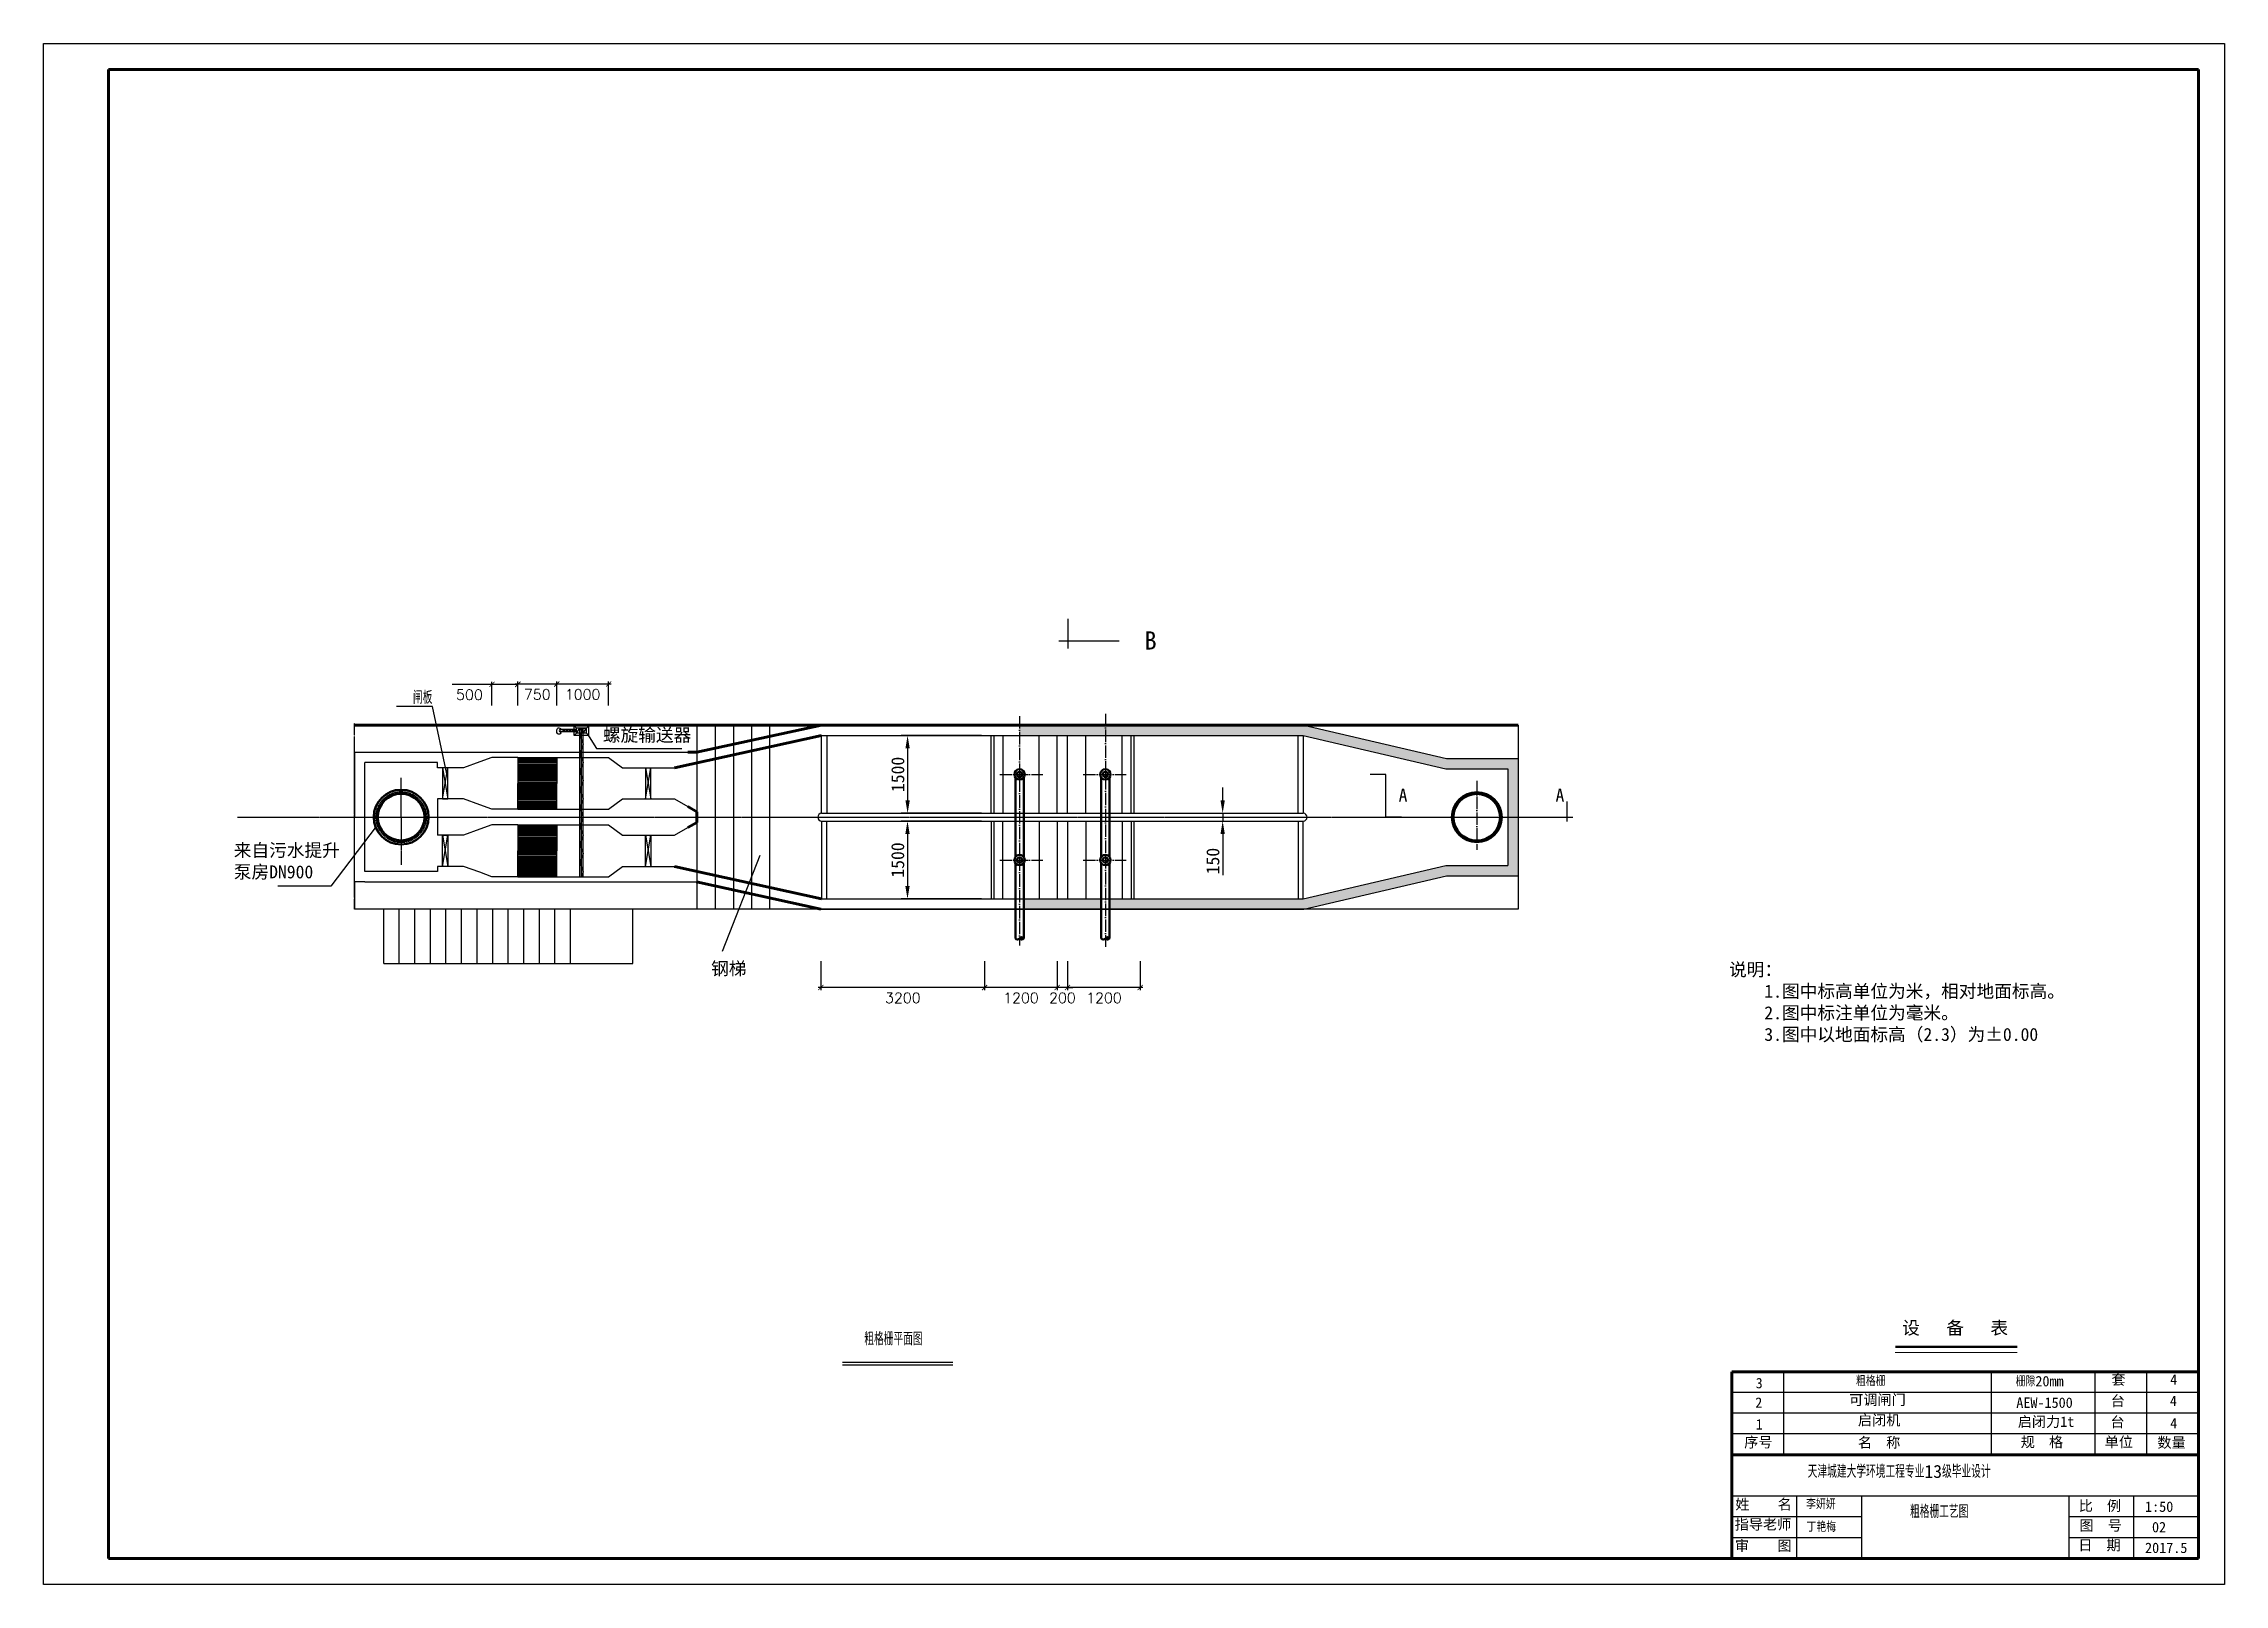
# Model space of a CAD drawing. Header units: inches. Extents: x -34962 to 57911, y -2619 to 27171.
# Drawn here: x -34962 to 7088, y -2619 to 27081 of the extents above; entities that cross this region are included whole.
import ezdxf
from ezdxf import colors
from ezdxf.entities.mleader import LeaderData, LeaderLine
from ezdxf.math import Vec2, Vec3

# ---------------------------------------------------------------- set-up
doc = ezdxf.new("R2010")
doc.units = ezdxf.units.IN
doc.header["$MEASUREMENT"] = 0
for name, pattern in [('ACAD_ISO04W100', [30.5, 24, -3, 0.5, -3]), ('DASHDOT2', [12.7, 6.35, -3.175, 0, -3.175]), ('DASHED', [19.05, 12.7, -6.35])]:
    doc.linetypes.add(name, pattern=pattern)
doc.layers.get('0').update_dxf_attribs({"lineweight": 30})
doc.layers.add('tukuang', color=7, linetype='Continuous', lineweight=60)
doc.layers.add('管道', color=90, linetype='Continuous', lineweight=50)
for name, color, linetype in [('WALL', 3, 'Continuous'), ('中心线', 2, 'ACAD_ISO04W100'), ('图层2', 5, 'Continuous'), ('图层3', 3, 'DASHDOT2')]:
    doc.layers.add(name, color=color, linetype=linetype)
doc.styles.get("Standard").update_dxf_attribs({"font": 'txt', "bigfont": 'gbcbig.shx'})
doc.dimstyles.new('沉砂池', dxfattribs={"dimtxt": 200, "dimasz": 100, "dimexe": 50, "dimexo": 1000, "dimgap": 100, "dimtad": 2, "dimdec": 0, "dimdsep": 46, "dimtxsty": 'Standard', "dimblk": 'ARCHTICK', "dimcen": 2.5, "dimdle": 50, "dimadec": 0, "dimazin": 0, "dimtfac": 1, "dimtdec": 0, "dimtmove": 0, "dimatfit": 3, "dimldrblk": 'ARCHTICK', "dimfxl": 100, "dimarcsym": 0})

msp = doc.modelspace()

# ---------------------------------------------------------------- texts
for s, insert, char_height, width, attachment_point in [('{\\f宋体|b0|i0|c134|p2;B}', (-13618.7, 15576.9), 350, 1410.2, 5), ('{\\fFangSong_GB2312|b0|i0|c134|p49;螺旋输送器}', (-24178.1, 13880.2), 250, 3005.1, 1), ('{\\fFangSong_GB2312|b0|i0|c134|p49;A}', (-8834.3, 12717.7), 250, 684.036, 1), ('{\\fFangSong_GB2312|b0|i0|c134|p49;A}', (-5809, 12717.7), 250, 684.036, 1), ('{\\fFangSong_GB2312|b0|i0|c134|p49;来自污水提升泵房DN900}', (-31295, 11657.9), 250, 2236.599, 1), ('\\pi-750,l750;  粗格栅平面图', (-19583.5, 2241.8), 250, 2192.245, 1), ('{\\fFangSong_GB2312|b0|i0|c134|p49;设   备   表}', (874.4, 2450.8), 250, 3005.1, 1), ('{\\fFangSong_GB2312|b0|i0|c134|p49;3}', (-1949.9, 1361.2), 200, 189.694, 1), ('粗格栅', (-16.1, 1404.3), 200, 2321.86, 1), ('栅隙{\\fFangSong_GB2312|b0|i0|c0|p49;2\\fFangSong_GB2312|b0|i0|c134|p49;0mm}', (3063.8, 1398.9), 200, 3600, 1), ('{\\fFangSong_GB2312|b0|i0|c134|p49;套}', (4911.3, 1428.2), 200, 2321.86, 1), ('{\\fFangSong_GB2312|b0|i0|c134|p49;4}', (6043.8, 1430.1), 200, 189.694, 1), ('{\\fFangSong_GB2312|b0|i0|c134|p49;2}', (-1958.1, 984.9), 200, 189.694, 1), ('{\\fFangSong_GB2312|b0|i0|c134|p49;可调闸门}', (-147, 1038.9), 200, 2321.86, 1), ('{\\fFangSong_GB2312|b0|i0|c134|p49;AEW-1500}', (3075.7, 984.2), 200, 1084.456, 1), ('{\\fFangSong_GB2312|b0|i0|c134|p49;台}', (4897.7, 1018.6), 200, 2321.86, 1), ('{\\fFangSong_GB2312|b0|i0|c134|p49;4}', (6038.2, 1018.4), 200, 189.694, 1), ('{\\fFangSong_GB2312|b0|i0|c134|p49;1}', (-1948, 566), 200, 189.694, 1), ('{\\fFangSong_GB2312|b0|i0|c134|p49;启闭机}', (22.4, 646.5), 200, 2321.86, 1), ('{\\fFangSong_GB2312|b0|i0|c134|p49;启闭力1t}', (3103.7, 617.7), 200, 1445.44, 1), ('{\\fFangSong_GB2312|b0|i0|c134|p49;台}', (4892, 612.8), 200, 2321.86, 1), ('{\\fFangSong_GB2312|b0|i0|c134|p49;4}', (6043.9, 587.8), 200, 189.694, 1), ('{\\fFangSong_GB2312|b0|i0|c134|p49;序号}', (-2170.8, 221.8), 200, 797.322, 1), ('{\\fFangSong_GB2312|b0|i0|c134|p49;名  称}', (21.5, 216.5), 200, 1153.91, 1), ('{\\fFangSong_GB2312|b0|i0|c134|p49;规  格}', (3161.5, 226.4), 200, 1055.253, 1), ('{\\fFangSong_GB2312|b0|i0|c134|p49;单位}', (4780.8, 226.9), 200, 637.858, 1), ('{\\fFangSong_GB2312|b0|i0|c134|p49;数量}', (5796.8, 215.9), 200, 637.858, 1), ('天津城建大学环境工程专业{\\fFangSong_GB2312|b0|i0|c134|p49;13}级毕业设计', (-946.4, -315.7), 250, 6563.214, 1), ('{\\fFangSong_GB2312|b0|i0|c134|p49;姓    名}', (-2343, -973.9), 200, 1128.448, 1), ('李妍妍', (-977.2, -969.1), 200, 951.184, 1), ('粗格栅工艺图', (1026.9, -1087.1), 250, 2129.242, 1), ('{\\fFangSong_GB2312|b0|i0|c134|p49;比  例}', (4279.8, -1003.1), 200, 951.184, 1), ('{\\fFangSong_GB2312|b0|i0|c134|p49;1:50}', (5558.4, -1020.3), 200, 951.184, 1), ('{\\fFangSong_GB2312|b0|i0|c134|p49;指导老师}', (-2353.9, -1360.9), 200, 1151.988, 1), ('丁艳梅', (-968.4, -1408), 200, 951.184, 1), ('{\\fFangSong_GB2312|b0|i0|c134|p49;图  号}', (4294.4, -1383.1), 200, 951.184, 1), ('{\\fFangSong_GB2312|b0|i0|c134|p49;02}', (5692.7, -1414.4), 200, 951.184, 1), ('{\\fFangSong_GB2312|b0|i0|c134|p49;审    图}', (-2348.6, -1772.7), 200, 1059.589, 1), ('{\\fFangSong_GB2312|b0|i0|c134|p49;日  期}', (4270.4, -1762.9), 200, 951.184, 1), ('{\\fFangSong_GB2312|b0|i0|c134|p49;2017.5}', (5558.4, -1813.9), 200, 951.184, 1)]:
    msp.add_mtext(s, dxfattribs=dict(insert=insert, char_height=char_height, width=width, attachment_point=attachment_point))
at = {"lineweight": -3, "char_height": 250, "attachment_point": 5, "rotation": 90}
for insert in [(-18490, 12994.7), (-18491.7, 11344.7)]:
    msp.add_mtext('{\\f宋体|b0|i0|c134|p2;1500}', dxfattribs=dict(at, insert=insert))
at = {"insert": (-12414.5, 11323.9), "char_height": 250, "attachment_point": 5, "rotation": 90}
msp.add_mtext('{\\f宋体|b0|i0|c134|p2;150}', dxfattribs=at)
at = {"insert": (-22091.4, 9099.7), "char_height": 250, "width": 3005.1, "attachment_point": 7, "rotation": 359.99937}
msp.add_mtext('{\\fFangSong_GB2312|b0|i0|c134|p49;钢梯}', dxfattribs=at)
at = {"ltscale": 10, "insert": (-2463.2, 9358.2), "char_height": 250, "width": 6319.4, "attachment_point": 1}
msp.add_mtext('{\\fFangSong_GB2312|b0|i0|c134|p49;说明：\\P    1.图中标高单位为米，相对地面标高。\\P    2.图中标注单位为毫米。\\P    3.图中以地面标高（2.3）为%%P0.00}   ', dxfattribs=at)

# ---------------------------------------------------------------- blocks, each defined once
blk = doc.blocks.new('_ARCHTICK')
at = {"color": 0, "linetype": 'ByBlock', "const_width": 0.15}
blk.add_lwpolyline([(-0.5, -0.5), (0.5, 0.5)], dxfattribs=at)
blk = doc.blocks.new('*D49')
at = {"layer": 'DEFPOINTS', "color": 0, "transparency": 16777216}
for p in [(-25818, 14731), (-26318, 13322), (-25818, 13322)]:
    blk.add_point(p, dxfattribs=at)
at = {"layer": 'tukuang', "color": 0, "lineweight": -2, "transparency": 16777216}
for p, q in [((-26318, 14731), (-27084, 14731)), ((-25818, 14731), (-26368, 14731)), ((-26318, 14322), (-26318, 14781)), ((-25818, 14322), (-25818, 14781))]:
    blk.add_line(p, q, dxfattribs=at)
at = {"layer": 'tukuang', "color": 0, "lineweight": -2, "transparency": 16777216, "xscale": 100, "yscale": 100, "zscale": 100, "rotation": 180}
blk.add_blockref('_ARCHTICK', (-26318, 14731), dxfattribs=at)
at = {"layer": 'tukuang', "color": 0, "lineweight": -2, "transparency": 16777216, "xscale": 100, "yscale": 100, "zscale": 100}
blk.add_blockref('_ARCHTICK', (-25818, 14731), dxfattribs=at)
at = {"layer": 'tukuang', "color": 0, "transparency": 16777216, "insert": (-26751, 14531), "char_height": 200, "attachment_point": 5}
blk.add_mtext('500', dxfattribs=at)
blk = doc.blocks.new('*D52')
at = {"layer": 'DEFPOINTS', "color": 0, "transparency": 16777216}
for p in [(-25068, 14736), (-25818, 13322), (-25068, 13322)]:
    blk.add_point(p, dxfattribs=at)
at = {"layer": 'tukuang', "color": 0, "lineweight": -2, "transparency": 16777216}
for p, q in [((-25018, 14736), (-25868, 14736)), ((-25818, 14322), (-25818, 14786)), ((-25068, 14322), (-25068, 14786))]:
    blk.add_line(p, q, dxfattribs=at)
at = {"layer": 'tukuang', "color": 0, "lineweight": -2, "transparency": 16777216, "xscale": 100, "yscale": 100, "zscale": 100, "rotation": 180}
blk.add_blockref('_ARCHTICK', (-25818, 14736), dxfattribs=at)
at = {"layer": 'tukuang', "color": 0, "lineweight": -2, "transparency": 16777216, "xscale": 100, "yscale": 100, "zscale": 100}
blk.add_blockref('_ARCHTICK', (-25068, 14736), dxfattribs=at)
at = {"layer": 'tukuang', "color": 0, "transparency": 16777216, "insert": (-25443, 14536), "char_height": 200, "attachment_point": 5}
blk.add_mtext('750', dxfattribs=at)
blk = doc.blocks.new('*D53')
at = {"layer": 'DEFPOINTS', "color": 0, "transparency": 16777216}
for p in [(-24068, 14737), (-25068, 13322), (-24068, 13322)]:
    blk.add_point(p, dxfattribs=at)
at = {"layer": 'tukuang', "color": 0, "lineweight": -2, "transparency": 16777216}
for p, q in [((-24018, 14737), (-25118, 14737)), ((-25068, 14322), (-25068, 14787)), ((-24068, 14322), (-24068, 14787))]:
    blk.add_line(p, q, dxfattribs=at)
at = {"layer": 'tukuang', "color": 0, "lineweight": -2, "transparency": 16777216, "xscale": 100, "yscale": 100, "zscale": 100, "rotation": 180}
blk.add_blockref('_ARCHTICK', (-25068, 14737), dxfattribs=at)
at = {"layer": 'tukuang', "color": 0, "lineweight": -2, "transparency": 16777216, "xscale": 100, "yscale": 100, "zscale": 100}
blk.add_blockref('_ARCHTICK', (-24068, 14737), dxfattribs=at)
at = {"layer": 'tukuang', "color": 0, "transparency": 16777216, "insert": (-24568, 14537), "char_height": 200, "attachment_point": 5}
blk.add_mtext('1000', dxfattribs=at)
blk = doc.blocks.new('*D68')
at = {"color": 0, "lineweight": -2, "transparency": 16777216}
for p, q in [((-15217, 9395), (-15217, 8837)), ((-13817, 9395), (-13817, 8837)), ((-13767, 8887), (-15267, 8887))]:
    blk.add_line(p, q, dxfattribs=at)
at = {"layer": 'DEFPOINTS', "color": 0, "transparency": 16777216}
for p in [(-15217, 10395), (-13817, 10395), (-15217, 8887)]:
    blk.add_point(p, dxfattribs=at)
at = {"color": 0, "lineweight": -2, "transparency": 16777216, "xscale": 100, "yscale": 100, "zscale": 100, "rotation": 180}
blk.add_blockref('_ARCHTICK', (-15217, 8887), dxfattribs=at)
at = {"color": 0, "lineweight": -2, "transparency": 16777216, "xscale": 100, "yscale": 100, "zscale": 100}
blk.add_blockref('_ARCHTICK', (-13817, 8887), dxfattribs=at)
at = {"color": 0, "lineweight": -3, "transparency": 16777216, "insert": (-14517, 8687), "char_height": 200, "attachment_point": 5}
blk.add_mtext('1200', dxfattribs=at)
blk = doc.blocks.new('*D69')
at = {"color": 0, "lineweight": -2, "transparency": 16777216}
for p, q in [((-15417, 9395), (-15417, 8837)), ((-15217, 9395), (-15217, 8837)), ((-15417, 8887), (-15517, 8887)), ((-15217, 8887), (-15417, 8887)), ((-15217, 8887), (-15117, 8887))]:
    blk.add_line(p, q, dxfattribs=at)
at = {"layer": 'DEFPOINTS', "color": 0, "transparency": 16777216}
for p in [(-15417, 10395), (-15217, 10395), (-15417, 8887)]:
    blk.add_point(p, dxfattribs=at)
at = {"color": 0, "lineweight": -2, "transparency": 16777216, "xscale": 100, "yscale": 100, "zscale": 100}
blk.add_blockref('_ARCHTICK', (-15417, 8887), dxfattribs=at)
at = {"color": 0, "lineweight": -2, "transparency": 16777216, "xscale": 100, "yscale": 100, "zscale": 100, "rotation": 180}
blk.add_blockref('_ARCHTICK', (-15217, 8887), dxfattribs=at)
at = {"color": 0, "lineweight": -3, "transparency": 16777216, "insert": (-15317, 8687), "char_height": 200, "attachment_point": 5}
blk.add_mtext('200', dxfattribs=at)
blk = doc.blocks.new('*D70')
at = {"color": 0, "lineweight": -2, "transparency": 16777216}
for p, q in [((-16817, 9395), (-16817, 8837)), ((-15417, 9395), (-15417, 8837)), ((-15367, 8887), (-16867, 8887))]:
    blk.add_line(p, q, dxfattribs=at)
at = {"layer": 'DEFPOINTS', "color": 0, "transparency": 16777216}
for p in [(-16817, 10395), (-15417, 10395), (-16817, 8887)]:
    blk.add_point(p, dxfattribs=at)
at = {"color": 0, "lineweight": -2, "transparency": 16777216, "xscale": 100, "yscale": 100, "zscale": 100, "rotation": 180}
blk.add_blockref('_ARCHTICK', (-16817, 8887), dxfattribs=at)
at = {"color": 0, "lineweight": -2, "transparency": 16777216, "xscale": 100, "yscale": 100, "zscale": 100}
blk.add_blockref('_ARCHTICK', (-15417, 8887), dxfattribs=at)
at = {"color": 0, "lineweight": -3, "transparency": 16777216, "insert": (-16117, 8687), "char_height": 200, "attachment_point": 5}
blk.add_mtext('1200', dxfattribs=at)
blk = doc.blocks.new('*D71')
at = {"color": 0, "lineweight": -2, "transparency": 16777216}
for p, q in [((-19974, 9395), (-19974, 8837)), ((-16817, 9395), (-16817, 8837)), ((-16767, 8887), (-20024, 8887))]:
    blk.add_line(p, q, dxfattribs=at)
at = {"layer": 'DEFPOINTS', "color": 0, "transparency": 16777216}
for p in [(-19974, 10395), (-16817, 10395), (-19974, 8887)]:
    blk.add_point(p, dxfattribs=at)
at = {"color": 0, "lineweight": -2, "transparency": 16777216, "xscale": 100, "yscale": 100, "zscale": 100, "rotation": 180}
blk.add_blockref('_ARCHTICK', (-19974, 8887), dxfattribs=at)
at = {"color": 0, "lineweight": -2, "transparency": 16777216, "xscale": 100, "yscale": 100, "zscale": 100}
blk.add_blockref('_ARCHTICK', (-16817, 8887), dxfattribs=at)
at = {"color": 0, "lineweight": -3, "transparency": 16777216, "insert": (-18395, 8687), "char_height": 200, "attachment_point": 5}
blk.add_mtext('3200', dxfattribs=at)

# ---------------------------------------------------------------- dimensions: what is measured, and where the dimension line sits
at = {"lineweight": -3}
for base, p1, p2, text, picture, middle in [((-19974, 8887.4), (-16816.8, 10394.7), (-19974, 10394.7), '3200', '*D71', (-18395.4, 8687.4)), ((-16816.8, 8887.4), (-15416.8, 10394.7), (-16816.8, 10394.7), '1200', '*D70', (-16116.8, 8687.4)), ((-15216.8, 8887.4), (-13816.8, 10394.7), (-15216.8, 10394.7), '1200', '*D68', (-14516.8, 8687.4))]:
    dim = msp.add_linear_dim(base=base, p1=p1, p2=p2, text=text, dimstyle='沉砂池', dxfattribs=at)
    dim.commit()
    dim.dimension.update_dxf_attribs({"geometry": picture, "text_midpoint": middle})
dim = msp.add_linear_dim(base=(-15416.8, 8887.4), p1=(-15216.8, 10394.7), p2=(-15416.8, 10394.7), dimstyle='沉砂池', dxfattribs=at)
dim.commit()
dim.dimension.update_dxf_attribs({"geometry": '*D69', "text_midpoint": (-15316.8, 8887.4), "dimtype": 160})
at = {"layer": 'tukuang'}
for base, p1, p2, picture, middle in [((-25817.6, 14730.7), (-26317.6, 13321.6), (-25817.6, 13321.6), '*D49', (-26750.9, 14530.7)), ((-25067.6, 14736), (-25817.6, 13321.6), (-25067.6, 13321.6), '*D52', (-25442.6, 14536)), ((-24067.6, 14737.2), (-25067.6, 13321.6), (-24067.6, 13321.6), '*D53', (-24567.6, 14537.2))]:
    dim = msp.add_linear_dim(base=base, p1=p1, p2=p2, dimstyle='沉砂池', override={"dimtad": 4, "dimjust": 1, "dimfxl": 6000}, dxfattribs=at)
    dim.commit()
    dim.dimension.update_dxf_attribs({"geometry": picture, "text_midpoint": middle})

# ---------------------------------------------------------------- hatches: boundary and pattern name
at = {"lineweight": -3}
h = msp.add_hatch(dxfattribs=at)
h.set_pattern_fill('AR-CONC', color=256, scale=50, style=0)
h.set_pattern_definition([(50, (1680.24, 1608.6), (358.63, -31.376), [37.5, -412.5]), (355, (1680.24, 1608.6), (-69.3757, 376.096), [30, -330]), (100.4514, (1710.13, 1605.97), (289.2547, 344.72), [31.87, -350.571]), (46.1842, (1680.24, 1708.6), (533.6205, -82.7595), [56.25, -618.75]), (96.6356, (1724.7, 1701.7), (467.331, 487.059), [47.805, -525.856]), (351.1842, (1680.24, 1708.6), (467.331, 487.06), [45, -495]), (21, (1730.24, 1683.6), (298.4535, -201.3094), [37.5, -412.5]), (326, (1730.24, 1683.6), (121.6577, 362.575), [30, -330]), (71.4514, (1755.1, 1666.8), (420.1113, 161.265), [31.87, -350.571]), (37.5, (1680.24, 1608.59), (6.0799, 166.4469), [0, -326, 0, -335, 0, -331.25]), (7.5, (1680.24, 1608.59), (131.5348, 197.2059), [0, -191, 0, -318.5, 0, -126.25]), (327.5, (1568.74, 1608.59), (266.9112, -11.2774), [0, -125, 0, -390, 0, -517.5]), (317.5, (1518.74, 1608.59), (291.593, 50.0525), [0, -162.5, 0, -259, 0, -367.5])])
h.paths.add_polyline_path([(-15316.8, 13944.7), (-16144.3, 13944.7), (-16144.3, 13744.7), (-15596.8, 13744.7), (-15316.8, 13744.7)])
h.paths.add_polyline_path([(-14489.3, 13944.7), (-15316.8, 13944.7), (-15316.8, 13744.7), (-15036.8, 13744.7), (-14489.3, 13744.7)])
h.paths.add_polyline_path([(-10659.6, 13944.7), (-14489.3, 13944.7), (-14489.3, 13744.7), (-13941.8, 13744.7), (-10674, 13744.7), (-7927, 13102.6), (-6727, 13102.6), (-6727, 11236.9), (-7927, 11236.9), (-10674, 10594.7), (-10674, 10594.7), (-13941.8, 10594.7), (-14409.3, 10594.7), (-14409.3, 10394.7), (-10659.6, 10394.7), (-7911.3, 11036.9), (-6527, 11036.9), (-6527, 13302.6), (-7912.6, 13302.6)])
h.paths.add_polyline_path([(-14569.3, 10594.7), (-15036.8, 10594.7), (-15596.8, 10594.7), (-16064.3, 10594.7), (-16064.3, 10394.7), (-14569.3, 10394.7)])

# ---------------------------------------------------------------- linework, layer by layer
for p, q in [((-34961.9, -2618.5), (-34961.9, 27081.5)), ((-34961.9, 27081.5), (7088.1, 27081.5)), ((7088.1, 27081.5), (7088.1, -2618.5)), ((-24730.4, 13743.8), (-24730.4, 13931)), ((-24449.5, 13931), (-24730.4, 13931)), ((-24683.6, 13884.2), (-24730.4, 13931)), ((-24496.3, 13884.2), (-24683.6, 13884.2)), ((-24683.6, 13790.6), (-24683.6, 13884.2)), ((-24683.6, 13790.6), (-24625.1, 13884.2)), ((-24625.1, 13884.2), (-24558.7, 13790.6)), ((-24621.2, 13884.2), (-24496.3, 13884.2)), ((-24621.2, 13790.6), (-24621.2, 13884.2)), ((-24558.7, 13884.2), (-24621.2, 13751.9)), ((-24590, 11021.6), (-24590, 13884.2)), ((-24558.7, 13790.6), (-24496.3, 13884.2)), ((-24558.7, 11021.6), (-24558.7, 13884.2)), ((-24449.5, 13931), (-24496.3, 13884.2)), ((-24496.3, 13790.6), (-24496.3, 13884.2)), ((-24449.5, 13743.8), (-24449.5, 13931)), ((-24683.6, 13860.8), (-25003.4, 13860.8)), ((-24683.6, 13814), (-25003.4, 13814)), ((-24946.8, 13814), (-24946.8, 13860.8)), ((-24917.6, 13814), (-24917.6, 13860.8)), ((-24888.3, 13814), (-24888.3, 13860.8)), ((-24859.1, 13814), (-24859.1, 13860.8)), ((-24829.8, 13814), (-24829.8, 13860.8)), ((-24800.6, 13814), (-24800.6, 13860.8)), ((-24771.3, 13814), (-24771.3, 13860.8)), ((-24742.1, 13814), (-24742.1, 13860.8)), ((-24730.4, 13743.8), (-24683.6, 13790.6)), ((-24449.5, 13743.8), (-24730.4, 13743.8)), ((-24712.8, 13814), (-24712.8, 13860.8)), ((-24496.3, 13790.6), (-24683.6, 13790.6)), ((-24621.2, 11021.6), (-24621.2, 13790.6)), ((-24621.2, 13751.9), (-24558.7, 13751.9)), ((-24621.2, 13751.9), (-24558.7, 13576.4)), ((-24558.7, 13576.4), (-24621.2, 13400.9)), ((-24449.5, 13743.8), (-24496.3, 13790.6)), ((-24472.9, 13767.2), (-24301.8, 13494.5)), ((-24301.8, 13494.5), (-22653, 13494.5)), ((-19959.6, 12244.7), (-19959.6, 13744.7)), ((-19959.6, 12244.7), (-19959.6, 13744.7)), ((-19859.6, 13744.7), (-19859.6, 12244.7)), ((-18302.5, 13494.7), (-18302.5, 12494.7)), ((-10774, 12244.7), (-10774, 13744.7)), ((-10674, 13744.7), (-10674, 12244.7)), ((-24621.2, 13400.9), (-24558.7, 13225.4)), ((-24558.7, 13225.4), (-24621.2, 13049.9)), ((-24621.2, 13049.9), (-24558.7, 12874.3)), ((-24558.7, 12874.3), (-24621.2, 12698.8)), ((-24621.2, 12698.8), (-24558.7, 12523.3)), ((-12227, 12494.7), (-12227, 12744.7)), ((-24558.7, 12523.3), (-24621.2, 12347.8)), ((-24621.2, 12347.8), (-24558.7, 12172.3)), ((-24558.7, 12172.3), (-24621.2, 11996.7)), ((-24621.2, 11996.7), (-24558.7, 11821.2)), ((-24558.7, 11821.2), (-24621.2, 11645.7)), ((-19959.6, 12094.7), (-19959.6, 10594.7)), ((-19959.6, 12094.7), (-19959.6, 10594.7)), ((-19859.6, 10594.7), (-19859.6, 12094.7)), ((-18304.2, 11844.7), (-18304.2, 10844.7)), ((-12227, 11844.7), (-12227, 11053.1)), ((-10774, 12094.7), (-10774, 10594.7)), ((-10674, 10594.7), (-10674, 12094.7)), ((-24621.2, 11645.7), (-24558.7, 11470.2)), ((-24558.7, 11470.2), (-24621.2, 11294.7)), ((-24621.2, 11294.7), (-24558.7, 11119.1)), ((-24558.7, 11119.1), (-24593.4, 11021.6)), ((-1411.9, 1481.5), (-1411.9, -118.5)), ((-1411.9, 1481.5), (-1411.9, -118.5)), ((-1411.9, 1481.5), (-1411.9, -118.5)), ((2588.1, 1481.5), (2588.1, -118.5)), ((4588.1, 1490), (4588.1, -118.5)), ((5588.1, 1502.2), (5588.1, -118.5)), ((6588.1, 1081.5), (-2411.9, 1081.5)), ((6588.1, 681.5), (-2411.9, 681.5)), ((6588.1, 281.5), (-2411.9, 281.5)), ((6588.1, -918.5), (-2411.9, -918.5)), ((-1161.9, -918.5), (-1161.9, -2118.5)), ((88.1, -918.5), (88.1, -2118.5)), ((4088.1, -918.5), (4088.1, -2118.5)), ((5338.1, -918.5), (5338.1, -2118.5)), ((88.1, -1318.5), (-2411.9, -1318.5)), ((6588.1, -1318.5), (4088.1, -1318.5)), ((88.1, -1718.5), (-2411.9, -1718.5)), ((6588.1, -1718.5), (4088.1, -1718.5)), ((7088.1, -2618.5), (-34961.9, -2618.5))]:
    msp.add_line(p, q, dxfattribs=at)
at = {"lineweight": 30}
for p, q in [((-15210.9, 15994.8), (-15210.9, 15421.6)), ((-15384.1, 15570.6), (-14226, 15570.6)), ((-5581.5, 12090.1), (-5581.5, 12469.7)), ((-6144.9, 12169.6), (-5472.4, 12169.6))]:
    msp.add_line(p, q, dxfattribs=at)
for p, q in [((-10659.6, 13944.7), (-7912.6, 13302.6)), ((-19959.6, 13744.7), (-16691.8, 13744.7)), ((-16879.3, 13744.7), (-18427.5, 13744.7)), ((-16691.8, 12244.7), (-16691.8, 13744.7)), ((-16691.8, 13744.7), (-15596.8, 13744.7)), ((-16641.8, 13744.7), (-16641.8, 12244.7)), ((-16466.8, 13744.7), (-16466.8, 12244.7)), ((-15766.8, 12244.7), (-15766.8, 13744.7)), ((-15596.8, 13744.7), (-15036.8, 13744.7)), ((-15416.8, 12244.7), (-15416.8, 13744.7)), ((-15216.8, 12244.7), (-15216.8, 13744.7)), ((-15036.8, 13744.7), (-13941.8, 13744.7)), ((-14866.8, 12244.7), (-14866.8, 13744.7)), ((-14166.8, 12244.7), (-14166.8, 13744.7)), ((-13991.8, 12244.7), (-13991.8, 13744.7)), ((-13941.8, 13744.7), (-13941.8, 12244.7)), ((-13941.8, 13744.7), (-10674, 13744.7)), ((-10674, 13744.7), (-7927, 13102.6)), ((-28967.6, 13421.5), (-28967.6, 12171.6)), ((-28967.6, 13421.5), (-28767.6, 13421.5)), ((-28767.6, 13421.5), (-22540.8, 13421.5)), ((-28767.6, 11121.8), (-28767.6, 13221.5)), ((-27367.6, 13221.5), (-28767.6, 13221.5)), ((-27367.6, 13121.5), (-27367.6, 13221.5)), ((-27267.6, 13121.5), (-27367.6, 13121.5)), ((-26867.6, 13121.5), (-27267.6, 13121.5)), ((-27167.6, 13121.5), (-27267.6, 13121.5)), ((-27267.6, 13121.5), (-27267.6, 12521.8)), ((-27267.6, 12521.8), (-27167.6, 13121.5)), ((-27167.6, 13121.5), (-27267.6, 13121.5)), ((-27267.6, 13121.5), (-27167.6, 12521.8)), ((-27167.6, 12521.8), (-27167.6, 13121.5)), ((-26552.5, 13236.1), (-26867.6, 13121.5)), ((-26867.6, 13121.5), (-26867.6, 13121.5)), ((-26317.6, 13321.6), (-26552.5, 13236.1)), ((-25817.6, 13321.6), (-26317.6, 13321.6)), ((-26317.6, 13321.6), (-26317.6, 13321.6)), ((-26317.6, 13321.6), (-26317.6, 13321.6)), ((-26317.6, 13321.6), (-26317.6, 13321.6)), ((-26317.6, 13321.6), (-26317.6, 13321.6)), ((-25817.6, 13321.6), (-25817.6, 13321.6)), ((-25817.6, 13321.6), (-25817.6, 12821.6)), ((-25817.6, 13321.6), (-25067.6, 13321.6)), ((-25817.6, 13321.6), (-25817.6, 13311.6)), ((-25067.6, 13301.6), (-25817.6, 13301.6)), ((-25817.6, 13301.6), (-25817.6, 13291.6)), ((-25067.6, 13281.6), (-25817.6, 13281.6)), ((-25817.6, 13281.6), (-25817.6, 13271.6)), ((-25067.6, 13261.6), (-25817.6, 13261.6)), ((-25817.6, 13261.6), (-25817.6, 13251.6)), ((-25067.6, 13241.6), (-25817.6, 13241.6)), ((-25817.6, 13241.6), (-25817.6, 13231.6)), ((-25067.6, 13221.6), (-25817.6, 13221.6)), ((-25817.6, 13221.6), (-25817.6, 13201.6)), ((-25817.6, 13201.6), (-25067.6, 13201.6)), ((-25067.6, 13181.6), (-25817.6, 13181.6)), ((-25817.6, 13181.6), (-25817.6, 13161.6)), ((-25817.6, 13161.6), (-25067.6, 13161.6)), ((-25067.6, 13141.6), (-25817.6, 13141.6)), ((-25817.6, 13141.6), (-25817.6, 13121.6)), ((-25817.6, 13121.6), (-25067.6, 13121.6)), ((-25067.6, 13101.6), (-25817.6, 13101.6)), ((-25817.6, 13101.6), (-25817.6, 13081.6)), ((-25817.6, 13081.6), (-25067.6, 13081.6)), ((-25067.6, 13061.6), (-25817.6, 13061.6)), ((-25817.6, 13061.6), (-25817.6, 13041.6)), ((-25817.6, 13041.6), (-25067.6, 13041.6)), ((-25067.6, 13321.6), (-25067.6, 12821.6)), ((-25067.6, 13321.6), (-24067.6, 13321.6)), ((-25067.6, 13311.6), (-25067.6, 13301.6)), ((-25067.6, 13291.6), (-25067.6, 13281.6)), ((-25067.6, 13271.6), (-25067.6, 13261.6)), ((-25067.6, 13251.6), (-25067.6, 13241.6)), ((-25067.6, 13231.6), (-25067.6, 13221.6)), ((-25067.6, 13201.6), (-25067.6, 13181.6)), ((-25067.6, 13161.6), (-25067.6, 13141.6)), ((-25067.6, 13121.6), (-25067.6, 13101.6)), ((-25067.6, 13081.6), (-25067.6, 13061.6)), ((-25067.6, 13041.6), (-25067.6, 13021.6)), ((-24067.6, 13321.6), (-24067.6, 13321.6)), ((-24067.6, 13321.6), (-23797.6, 13121.6)), ((-23797.6, 13121.6), (-22797.6, 13121.6)), ((-23354.1, 13121.5), (-23354.1, 12521.8)), ((-23354.1, 12521.8), (-23254.1, 13121.5)), ((-23354.1, 13121.5), (-23254.1, 12521.8)), ((-23254.1, 12521.8), (-23254.1, 13121.5)), ((-7927, 13102.6), (-6727, 13102.6)), ((-7912.6, 13302.6), (-6527, 13302.6)), ((-6727, 13102.6), (-6727, 11236.9)), ((-6527, 13302.6), (-6527, 11036.9)), ((-25067.6, 13021.6), (-25817.6, 13021.6)), ((-25817.6, 13021.6), (-25817.6, 13001.6)), ((-25817.6, 13001.6), (-25067.6, 13001.6)), ((-25067.6, 12981.6), (-25817.6, 12981.6)), ((-25817.6, 12981.6), (-25817.6, 12961.6)), ((-25817.6, 12961.6), (-25067.6, 12961.6)), ((-25067.6, 12941.6), (-25817.6, 12941.6)), ((-25817.6, 12941.6), (-25817.6, 12921.6)), ((-25817.6, 12921.6), (-25067.6, 12921.6)), ((-25067.6, 12901.6), (-25817.6, 12901.6)), ((-25817.6, 12901.6), (-25817.6, 12881.6)), ((-25817.6, 12881.6), (-25067.6, 12881.6)), ((-25067.5, 12861.6), (-25817.6, 12861.6)), ((-25817.6, 12861.6), (-25817.6, 12841.6)), ((-25817.6, 12841.6), (-25067.6, 12841.6)), ((-25817.6, 12321.6), (-25817.6, 12821.6)), ((-25817.6, 12801.6), (-25817.6, 12821.6)), ((-25817.6, 12821.6), (-25067.6, 12821.6)), ((-25817.6, 12781.6), (-25817.6, 12801.6)), ((-25817.6, 12801.6), (-25067.6, 12801.6)), ((-25067.5, 12781.6), (-25817.6, 12781.6)), ((-25817.6, 12741.6), (-25817.6, 12761.6)), ((-25817.6, 12761.6), (-25067.6, 12761.6)), ((-25067.6, 12741.6), (-25817.6, 12741.6)), ((-25817.6, 12701.6), (-25817.6, 12721.6)), ((-25817.6, 12721.6), (-25067.6, 12721.6)), ((-25067.6, 12701.6), (-25817.6, 12701.6)), ((-25817.6, 12661.6), (-25817.6, 12681.6)), ((-25817.6, 12681.6), (-25067.6, 12681.6)), ((-25067.6, 12661.6), (-25817.6, 12661.6)), ((-25817.6, 12621.6), (-25817.6, 12641.6)), ((-25817.6, 12641.6), (-25067.6, 12641.6)), ((-25067.6, 12621.6), (-25817.6, 12621.6)), ((-25067.6, 13001.6), (-25067.6, 12981.6)), ((-25067.6, 12961.6), (-25067.6, 12941.6)), ((-25067.6, 12921.6), (-25067.6, 12901.6)), ((-25067.6, 12881.6), (-25067.5, 12861.6)), ((-25067.6, 12321.6), (-25067.6, 12821.6)), ((-25067.6, 12761.6), (-25067.5, 12781.6)), ((-25067.6, 12721.6), (-25067.6, 12741.6)), ((-25067.6, 12681.6), (-25067.6, 12701.6)), ((-25067.6, 12641.6), (-25067.6, 12661.6)), ((-25067.6, 12601.6), (-25067.6, 12621.6)), ((-9080.1, 12994.7), (-9380.1, 12994.7)), ((-9080.1, 12169.7), (-9080.1, 12994.7)), ((-27267.6, 12521.8), (-27367.6, 12521.8)), ((-27367.6, 12521.8), (-27367.6, 11823.4)), ((-26867.6, 12521.8), (-27267.6, 12521.8)), ((-27267.6, 12521.8), (-27167.6, 12521.8)), ((-27267.6, 12521.8), (-27167.6, 12521.8)), ((-26867.6, 12521.8), (-26867.6, 12521.8)), ((-26552.5, 12407.1), (-26867.6, 12521.8)), ((-26317.6, 12321.6), (-26552.5, 12407.1)), ((-25817.6, 12321.6), (-26317.6, 12321.6)), ((-26317.6, 12321.6), (-26317.6, 12321.6)), ((-26317.6, 12321.6), (-26317.6, 12321.6)), ((-26317.6, 12321.6), (-26317.6, 12321.6)), ((-26317.6, 12321.6), (-26317.6, 12321.6)), ((-25817.6, 12581.6), (-25817.6, 12601.6)), ((-25817.6, 12601.6), (-25067.6, 12601.6)), ((-25067.6, 12581.6), (-25817.6, 12581.6)), ((-25817.6, 12541.6), (-25817.6, 12561.6)), ((-25817.6, 12561.6), (-25067.6, 12561.6)), ((-25067.6, 12541.6), (-25817.6, 12541.6)), ((-25817.6, 12501.6), (-25817.6, 12521.6)), ((-25817.6, 12521.6), (-25067.6, 12521.6)), ((-25067.6, 12501.6), (-25817.6, 12501.6)), ((-25817.6, 12461.6), (-25817.6, 12481.6)), ((-25817.6, 12481.6), (-25067.6, 12481.6)), ((-25067.6, 12461.6), (-25817.6, 12461.6)), ((-25817.6, 12421.6), (-25817.6, 12441.6)), ((-25817.6, 12441.6), (-25067.6, 12441.6)), ((-25067.6, 12421.6), (-25817.6, 12421.6)), ((-25817.6, 12401.6), (-25817.6, 12411.6)), ((-25067.6, 12401.6), (-25817.6, 12401.6)), ((-25817.6, 12381.6), (-25817.6, 12391.6)), ((-25067.6, 12381.6), (-25817.6, 12381.6)), ((-25817.6, 12361.6), (-25817.6, 12371.6)), ((-25067.6, 12361.6), (-25817.6, 12361.6)), ((-25817.6, 12341.6), (-25817.6, 12351.6)), ((-25067.6, 12341.6), (-25817.6, 12341.6)), ((-25817.6, 12321.6), (-25817.6, 12331.6)), ((-25817.6, 12321.6), (-25817.6, 12321.6)), ((-25817.6, 12321.6), (-25067.6, 12321.6)), ((-25067.6, 12561.6), (-25067.6, 12581.6)), ((-25067.6, 12521.6), (-25067.6, 12541.6)), ((-25067.6, 12481.6), (-25067.6, 12501.6)), ((-25067.6, 12441.6), (-25067.6, 12461.6)), ((-25067.6, 12411.6), (-25067.6, 12421.6)), ((-25067.6, 12391.6), (-25067.6, 12401.6)), ((-25067.6, 12371.6), (-25067.6, 12381.6)), ((-25067.6, 12351.6), (-25067.6, 12361.6)), ((-25067.6, 12331.6), (-25067.6, 12341.6)), ((-25067.6, 12321.6), (-24067.6, 12321.6)), ((-24067.6, 12321.6), (-23797.6, 12521.6)), ((-24067.6, 12321.6), (-24067.6, 12321.6)), ((-24067.6, 12321.6), (-24067.6, 12321.6)), ((-23797.6, 12521.6), (-22797.6, 12521.6)), ((-22797.6, 12521.6), (-22540.8, 12373.4)), ((-22540.8, 12373.4), (-22540.8, 12373.4)), ((-19959.6, 12244.7), (-16641.8, 12244.7)), ((-19959.6, 12244.7), (-16816.8, 12244.7)), ((-16879.3, 12244.7), (-18427.5, 12244.7)), ((-16641.8, 12244.7), (-16224.3, 12244.7)), ((-16224.3, 12244.7), (-15646.8, 12244.7)), ((-15646.8, 12244.7), (-15416.8, 12244.7)), ((-15596.8, 12244.7), (-14986.8, 12244.7)), ((-15416.8, 12244.7), (-15216.8, 12244.7)), ((-15216.8, 12244.7), (-15036.8, 12244.7)), ((-14986.8, 12244.7), (-14569.3, 12244.7)), ((-14569.3, 12244.7), (-13991.8, 12244.7)), ((-13991.8, 12244.7), (-13816.8, 12244.7)), ((-13941.8, 12244.7), (-10674, 12244.7)), ((-13754.3, 12244.7), (-12102, 12244.7)), ((-12227, 12244.7), (-12227, 12094.7)), ((-28967.6, 10921.8), (-28967.6, 12171.6)), ((-27367.6, 11823.4), (-27367.6, 11823.4)), ((-27367.6, 11823.4), (-27367.6, 11823.4)), ((-27367.6, 11823.4), (-27367.6, 11821.5)), ((-27267.6, 11821.5), (-27367.6, 11821.5)), ((-27367.6, 11821.5), (-27367.6, 11821.5)), ((-27367.6, 11821.5), (-27367.6, 11821.5)), ((-26867.6, 11821.5), (-27267.6, 11821.5)), ((-27267.6, 11821.5), (-27167.6, 11821.5)), ((-27267.6, 11221.8), (-27267.6, 11821.5)), ((-27267.6, 11821.5), (-27167.6, 11221.8)), ((-27267.6, 11221.8), (-27167.6, 11821.5)), ((-27167.6, 11821.5), (-27167.6, 11221.8)), ((-26552.5, 11936.1), (-26867.6, 11821.5)), ((-26867.6, 11821.5), (-26867.6, 11821.5)), ((-26317.6, 12021.6), (-26552.5, 11936.1)), ((-25817.6, 12021.6), (-26317.6, 12021.6)), ((-26317.6, 12021.6), (-26317.6, 12021.6)), ((-26317.6, 12021.6), (-26317.6, 12021.6)), ((-26317.6, 12021.6), (-26317.6, 12021.6)), ((-26317.6, 12021.6), (-26317.6, 12021.6)), ((-25817.6, 12021.6), (-25817.6, 12021.6)), ((-25817.6, 12021.6), (-25817.6, 11521.6)), ((-25817.6, 12021.6), (-25067.6, 12021.6)), ((-25817.6, 12021.6), (-25817.6, 12011.6)), ((-25067.6, 12001.6), (-25817.6, 12001.6)), ((-25817.6, 12001.6), (-25817.6, 11991.6)), ((-25067.6, 11981.6), (-25817.6, 11981.6)), ((-25817.6, 11981.6), (-25817.6, 11971.6)), ((-25067.6, 11961.6), (-25817.6, 11961.6)), ((-25817.6, 11961.6), (-25817.6, 11951.6)), ((-25067.6, 11941.6), (-25817.6, 11941.6)), ((-25817.6, 11941.6), (-25817.6, 11931.6)), ((-25067.6, 11921.6), (-25817.6, 11921.6)), ((-25817.6, 11921.6), (-25817.6, 11901.6)), ((-25817.6, 11901.6), (-25067.6, 11901.6)), ((-25067.6, 11881.6), (-25817.6, 11881.6)), ((-25817.6, 11881.6), (-25817.6, 11861.6)), ((-25817.6, 11861.6), (-25067.6, 11861.6)), ((-25067.6, 11841.6), (-25817.6, 11841.6)), ((-25817.6, 11841.6), (-25817.6, 11821.6)), ((-25817.6, 11821.6), (-25067.6, 11821.6)), ((-25067.6, 11801.6), (-25817.6, 11801.6)), ((-25817.6, 11801.6), (-25817.6, 11781.6)), ((-25817.6, 11781.6), (-25067.6, 11781.6)), ((-25067.6, 12021.6), (-25067.6, 11521.6)), ((-25067.6, 12021.6), (-24067.6, 12021.6)), ((-25067.6, 12011.6), (-25067.6, 12001.6)), ((-25067.6, 11991.6), (-25067.6, 11981.6)), ((-25067.6, 11971.6), (-25067.6, 11961.6)), ((-25067.6, 11951.6), (-25067.6, 11941.6)), ((-25067.6, 11931.6), (-25067.6, 11921.6)), ((-25067.6, 11901.6), (-25067.6, 11881.6)), ((-25067.6, 11861.6), (-25067.6, 11841.6)), ((-25067.6, 11821.6), (-25067.6, 11801.6)), ((-25067.6, 11781.6), (-25067.6, 11761.6)), ((-24067.6, 12021.6), (-24067.6, 12021.6)), ((-24067.6, 12021.6), (-23797.6, 11821.6)), ((-23797.6, 11821.6), (-22797.6, 11821.6)), ((-23354.1, 11221.8), (-23354.1, 11821.5)), ((-23354.1, 11821.5), (-23254.1, 11221.8)), ((-23354.1, 11221.8), (-23254.1, 11821.5)), ((-23254.1, 11821.5), (-23254.1, 11221.8)), ((-22797.6, 11821.6), (-22540.8, 11969.9)), ((-22797.6, 11821.6), (-22540.8, 11969.9)), ((-22540.8, 11969.9), (-22540.8, 11969.9)), ((-19959.6, 12094.7), (-16641.8, 12094.7)), ((-16879.3, 12094.7), (-18429.2, 12094.7)), ((-16691.8, 12094.7), (-16691.8, 10594.7)), ((-16641.8, 12094.7), (-16224.3, 12094.7)), ((-16641.8, 12094.7), (-16641.8, 10594.7)), ((-16466.8, 10594.7), (-16466.8, 12094.7)), ((-16224.3, 12094.7), (-15646.8, 12094.7)), ((-15766.8, 12094.7), (-15766.8, 10594.7)), ((-15646.8, 12094.7), (-14986.8, 12094.7)), ((-15596.8, 12094.7), (-15416.8, 12094.7)), ((-15416.8, 12094.7), (-15416.8, 10594.7)), ((-15416.8, 12094.7), (-15216.8, 12094.7)), ((-15216.8, 12094.7), (-15216.8, 10594.7)), ((-15216.8, 12094.7), (-15036.8, 12094.7)), ((-14986.8, 12094.7), (-14569.3, 12094.7)), ((-14866.8, 12094.7), (-14866.8, 10594.7)), ((-14569.3, 12094.7), (-13991.8, 12094.7)), ((-14166.8, 12094.7), (-14166.8, 10594.7)), ((-13991.8, 12094.7), (-13991.8, 10594.7)), ((-13991.8, 12094.7), (-13816.8, 12094.7)), ((-13941.8, 12094.7), (-10674, 12094.7)), ((-13941.8, 12094.7), (-13941.8, 10594.7)), ((-13754.3, 12094.7), (-12102, 12094.7)), ((-8780.1, 12169.7), (-9080.1, 12169.7)), ((-9080.1, 12169.7), (-8780.1, 12169.7)), ((-25067.6, 11761.6), (-25817.6, 11761.6)), ((-25817.6, 11761.6), (-25817.6, 11741.6)), ((-25817.6, 11741.6), (-25067.6, 11741.6)), ((-25067.6, 11721.6), (-25817.6, 11721.6)), ((-25817.6, 11721.6), (-25817.6, 11701.6)), ((-25817.6, 11701.6), (-25067.6, 11701.6)), ((-25067.6, 11681.6), (-25817.6, 11681.6)), ((-25817.6, 11681.6), (-25817.6, 11661.6)), ((-25817.6, 11661.6), (-25067.6, 11661.6)), ((-25067.6, 11641.6), (-25817.6, 11641.6)), ((-25817.6, 11641.6), (-25817.6, 11621.6)), ((-25817.6, 11621.6), (-25067.6, 11621.6)), ((-25067.6, 11601.6), (-25817.6, 11601.6)), ((-25817.6, 11601.6), (-25817.6, 11581.6)), ((-25817.6, 11581.6), (-25067.6, 11581.6)), ((-25067.5, 11561.6), (-25817.6, 11561.6)), ((-25817.6, 11561.6), (-25817.6, 11541.6)), ((-25817.6, 11541.6), (-25067.6, 11541.6)), ((-25817.6, 11021.6), (-25817.6, 11521.6)), ((-25067.6, 11521.6), (-25817.6, 11521.6)), ((-25817.6, 11481.6), (-25817.6, 11501.6)), ((-25817.6, 11501.6), (-25067.6, 11501.6)), ((-25067.5, 11481.6), (-25817.6, 11481.6)), ((-25817.6, 11441.6), (-25817.6, 11461.6)), ((-25817.6, 11461.6), (-25067.6, 11461.6)), ((-25067.6, 11441.6), (-25817.6, 11441.6)), ((-25817.6, 11401.6), (-25817.6, 11421.6)), ((-25817.6, 11421.6), (-25067.6, 11421.6)), ((-25067.6, 11401.6), (-25817.6, 11401.6)), ((-25817.6, 11361.6), (-25817.6, 11381.6)), ((-25817.6, 11381.6), (-25067.6, 11381.6)), ((-25067.6, 11361.6), (-25817.6, 11361.6)), ((-25067.6, 11741.6), (-25067.6, 11721.6)), ((-25067.6, 11701.6), (-25067.6, 11681.6)), ((-25067.6, 11661.6), (-25067.6, 11641.6)), ((-25067.6, 11621.6), (-25067.6, 11601.6)), ((-25067.6, 11581.6), (-25067.5, 11561.6)), ((-25067.6, 11021.6), (-25067.6, 11521.6)), ((-25067.6, 11501.6), (-25067.6, 11521.6)), ((-25067.6, 11461.6), (-25067.5, 11481.6)), ((-25067.6, 11421.6), (-25067.6, 11441.6)), ((-25067.6, 11381.6), (-25067.6, 11401.6)), ((-25067.6, 11341.6), (-25067.6, 11361.6)), ((-27367.6, 11121.8), (-28767.6, 11121.8)), ((-27267.6, 11221.8), (-27367.6, 11221.8)), ((-27367.6, 11221.8), (-27367.6, 11121.8)), ((-26867.6, 11221.8), (-27267.6, 11221.8)), ((-27167.6, 11221.8), (-27267.6, 11221.8)), ((-27167.6, 11221.8), (-27267.6, 11221.8)), ((-26867.6, 11221.8), (-26867.6, 11221.8)), ((-26552.5, 11107.1), (-26867.6, 11221.8)), ((-26317.6, 11021.6), (-26552.5, 11107.1)), ((-25817.6, 11021.6), (-26317.6, 11021.6)), ((-26317.6, 11021.6), (-26317.6, 11021.6)), ((-26317.6, 11021.6), (-26317.6, 11021.6)), ((-26317.6, 11021.6), (-26317.6, 11021.6)), ((-26317.6, 11021.6), (-26317.6, 11021.6)), ((-25817.6, 11321.6), (-25817.6, 11341.6)), ((-25817.6, 11341.6), (-25067.6, 11341.6)), ((-25067.6, 11321.6), (-25817.6, 11321.6)), ((-25817.6, 11281.6), (-25817.6, 11301.6)), ((-25817.6, 11301.6), (-25067.6, 11301.6)), ((-25067.6, 11281.6), (-25817.6, 11281.6)), ((-25817.6, 11241.6), (-25817.6, 11261.6)), ((-25817.6, 11261.6), (-25067.6, 11261.6)), ((-25067.6, 11241.6), (-25817.6, 11241.6)), ((-25817.6, 11201.6), (-25817.6, 11221.6)), ((-25817.6, 11221.6), (-25067.6, 11221.6)), ((-25067.6, 11201.6), (-25817.6, 11201.6)), ((-25817.6, 11161.6), (-25817.6, 11181.6)), ((-25817.6, 11181.6), (-25067.6, 11181.6)), ((-25067.6, 11161.6), (-25817.6, 11161.6)), ((-25817.6, 11121.6), (-25817.6, 11141.6)), ((-25817.6, 11141.6), (-25067.6, 11141.6)), ((-25067.6, 11121.6), (-25817.6, 11121.6)), ((-25817.6, 11101.6), (-25817.6, 11111.6)), ((-25067.6, 11101.6), (-25817.6, 11101.6)), ((-25817.6, 11081.6), (-25817.6, 11091.6)), ((-25067.6, 11081.6), (-25817.6, 11081.6)), ((-25817.6, 11061.6), (-25817.6, 11071.6)), ((-25067.6, 11061.6), (-25817.6, 11061.6)), ((-25817.6, 11041.6), (-25817.6, 11051.6)), ((-25067.6, 11041.6), (-25817.6, 11041.6)), ((-25817.6, 11021.6), (-25817.6, 11031.6)), ((-25817.6, 11021.6), (-25817.6, 11021.6)), ((-25817.6, 11021.6), (-25067.6, 11021.6)), ((-25067.6, 11301.6), (-25067.6, 11321.6)), ((-25067.6, 11261.6), (-25067.6, 11281.6)), ((-25067.6, 11221.6), (-25067.6, 11241.6)), ((-25067.6, 11181.6), (-25067.6, 11201.6)), ((-25067.6, 11141.6), (-25067.6, 11161.6)), ((-25067.6, 11111.6), (-25067.6, 11121.6)), ((-25067.6, 11091.6), (-25067.6, 11101.6)), ((-25067.6, 11071.6), (-25067.6, 11081.6)), ((-25067.6, 11051.6), (-25067.6, 11061.6)), ((-25067.6, 11031.6), (-25067.6, 11041.6)), ((-25067.6, 11021.6), (-24067.6, 11021.6)), ((-24067.6, 11021.6), (-23797.6, 11221.6)), ((-24067.6, 11021.6), (-24067.6, 11021.6)), ((-23797.6, 11221.6), (-22797.6, 11221.6)), ((-10674, 10594.7), (-7927, 11236.9)), ((-10659.6, 10394.7), (-7911.3, 11036.9)), ((-7927, 11236.9), (-6727, 11236.9)), ((-7911.3, 11036.9), (-6527, 11036.9)), ((-28767.6, 10921.8), (-28967.6, 10921.8)), ((-28767.6, 10921.8), (-22540.8, 10921.8)), ((-22540.8, 10921.8), (-22375, 10921.8)), ((-19959.6, 10594.7), (-16691.8, 10594.7)), ((-16879.3, 10594.7), (-18429.2, 10594.7)), ((-16691.8, 10594.7), (-16224.3, 10594.7)), ((-16224.3, 10594.7), (-15596.8, 10594.7)), ((-15596.8, 10594.7), (-15036.8, 10594.7)), ((-15036.8, 10594.7), (-14569.3, 10594.7)), ((-14569.3, 10594.7), (-13941.8, 10594.7)), ((-13941.8, 10594.7), (-10674, 10594.7)), ((-19974, 10394.7), (-10659.6, 10394.7))]:
    msp.add_line(p, q)
at = {"linetype": 'Continuous', "lineweight": 15}
msp.add_line((741.3, 1854.1), (3092.5, 1854.1), dxfattribs=at)
at = {"lineweight": 60}
msp.add_line((6588.1, 1481.5), (-2411.9, 1481.5), dxfattribs=at)
at = {"linetype": 'Continuous', "const_width": 48}
msp.add_lwpolyline([(741.3, 1961.6), (3092.5, 1961.6)], dxfattribs=at)
at = {"color": 0, "lineweight": -3, "ltscale": 0.5}
for points in [[(-19559.7, 1667.7), (-17431.8, 1667.7)], [(-19559.7, 1612.2), (-17431.8, 1612.2)]]:
    msp.add_lwpolyline(points, dxfattribs=at)
for centre, start, end in [((-19959.6, 12169.7), 90, 270), ((-10674, 12169.7), 270, 90)]:
    msp.add_arc(centre, 75, start, end)
at = {"lineweight": -3, "extrusion": (0, 0, -1)}
for centre, major_axis, start_param, end_param in [((-25025.7, 13830.3), (0, -62.9), -1.3094121, 4.2051243), ((-25003.4, 13837.4), (0, -23.4), 4.712389, 10.9955743)]:
    msp.add_ellipse(centre, major_axis=major_axis, ratio=0.6666667, start_param=start_param, end_param=end_param, dxfattribs=at)
for points in [[(-18344.2, 13494.7), (-18260.8, 13494.7), (-18302.5, 13744.7)], [(-18344.2, 12494.7), (-18260.8, 12494.7), (-18302.5, 12244.7)], [(-18345.8, 11844.7), (-18262.5, 11844.7), (-18304.2, 12094.7)], [(-18345.8, 10844.7), (-18262.5, 10844.7), (-18304.2, 10594.7)]]:
    msp.add_solid(points)
at = {"lineweight": -3}
for points in [[(-12268.7, 12494.7), (-12185.4, 12494.7), (-12227, 12244.7)], [(-12268.7, 11844.7), (-12185.4, 11844.7), (-12227, 12094.7)]]:
    msp.add_solid(points, dxfattribs=at)
at = {"layer": 'tukuang'}
for p, q in [((-33711.9, -2118.5), (-33711.9, 26581.5)), ((-33711.9, 26581.5), (6588.1, 26581.5)), ((6588.1, 26581.5), (6588.1, -2118.5)), ((6588.1, 26581.5), (6588.1, -2118.5)), ((-22364, 13421.5), (-19959.6, 13944.7)), ((-22797.6, 13121.6), (-19959.6, 13744.7)), ((-22540.8, 13421.5), (-22364, 13421.5)), ((-22540.8, 12373.4), (-22364.1, 12272.9)), ((-22364.1, 12171.6), (-22364.1, 12272.9)), ((-22364.1, 12272.9), (-22364.1, 12070.4)), ((-22540.8, 11969.9), (-22364.1, 12070.4)), ((-22797.6, 11221.6), (-19959.6, 10594.7)), ((-22375, 10921.8), (-19974, 10394.7)), ((-2411.9, 1481.5), (-2411.9, -2118.5)), ((6588.1, -118.5), (-2411.9, -118.5)), ((6588.1, -2118.5), (-33711.9, -2118.5))]:
    msp.add_line(p, q, dxfattribs=at)
at = {"layer": 'tukuang', "color": 3}
msp.add_line((-6527, 13944.7), (-28967.6, 13944.7), dxfattribs=at)
at = {"layer": 'WALL'}
for p, q in [((-22364, 13944.7), (-22364, 10394.7)), ((-22011.8, 13944.7), (-22011.8, 10394.7)), ((-21661.8, 13944.7), (-21661.8, 10394.7)), ((-21311.8, 13944.7), (-21311.8, 10394.7)), ((-21874.6, 9587.8), (-21144.1, 11440.9)), ((-6527, 10394.7), (-28967.6, 10394.7)), ((-28403.1, 9351.1), (-28403.1, 10394.7)), ((-28103.1, 9351.1), (-28103.1, 10394.7)), ((-27803.1, 9351.1), (-27803.1, 10394.7)), ((-27503.1, 9351.1), (-27503.1, 10394.7)), ((-27203.1, 9351.1), (-27203.1, 10394.7)), ((-26903.1, 9351), (-26903.1, 10394.7)), ((-26603.1, 9351), (-26603.1, 10394.7)), ((-26303.1, 9351), (-26303.1, 10394.7)), ((-26003.1, 9351), (-26003.1, 10394.7)), ((-25703.1, 9351), (-25703.1, 10394.7)), ((-25403.1, 9351), (-25403.1, 10394.7)), ((-25103.1, 9351), (-25103.1, 10394.7)), ((-24803.1, 9351), (-24803.1, 10394.7)), ((-23603.1, 9351), (-23603.1, 10394.7)), ((-28403.1, 9351.1), (-23603.1, 9351))]:
    msp.add_line(p, q, dxfattribs=at)
at = {"layer": 'WALL', "lineweight": -3}
for p, q in [((-20959.6, 10394.7), (-20959.6, 13944.7)), ((-6527, 13944.7), (-6527, 10394.7))]:
    msp.add_line(p, q, dxfattribs=at)
at = {"layer": '中心线', "ltscale": 10}
for p, q in [((-16144.3, 14118.5), (-16144.3, 9696)), ((-14489.3, 14163.6), (-14489.3, 9673.8)), ((-16525.5, 12994.7), (-15698, 12994.7)), ((-14916.8, 12994.7), (-14087.3, 12994.7)), ((-7327, 12870.8), (-7327, 11539.5)), ((-16525.5, 11344.7), (-15698, 11344.7)), ((-14916.8, 11344.7), (-14087.3, 11344.7))]:
    msp.add_line(p, q, dxfattribs=at)
at = {"layer": '中心线'}
for p, q in [((-18302.5, 13744.7), (-18302.5, 13744.7)), ((-28067.6, 12171.6), (-28067.6, 12931.7)), ((-31225, 12171.6), (-5630.7, 12171.6)), ((-28067.6, 12171.6), (-28067.6, 11249))]:
    msp.add_line(p, q, dxfattribs=at)
at = {"layer": '图层2'}
for p, q in [((-28547.6, 11991.6), (-29422.6, 10839.4)), ((-29422.6, 10839.4), (-30444.9, 10839.4))]:
    msp.add_line(p, q, dxfattribs=at)
at = {"layer": '图层3'}
for p, q in [((-28967.6, 13421.5), (-28967.6, 13981.5)), ((-28967.6, 10394.7), (-28967.6, 13421.5)), ((-28967.6, 10921.8), (-28967.6, 10394.7)), ((-28403.1, 10351.1), (-28403.1, 10361.8)), ((-28103.1, 10351.1), (-28103.1, 10361.8)), ((-27803.1, 10351.1), (-27803.1, 10361.8)), ((-27503.1, 10351.1), (-27503.1, 10361.8)), ((-27503.1, 10338.2), (-27503.1, 10351.1)), ((-27203.1, 10351.1), (-27203.1, 10361.8)), ((-26903.1, 10351), (-26903.1, 10361.8)), ((-26603.1, 10351), (-26603.1, 10361.8)), ((-26003.1, 10351), (-26003.1, 10361.8)), ((-25703.1, 10351), (-25703.1, 10361.8)), ((-25403.1, 10351), (-25403.1, 10361.8)), ((-25103.1, 10351), (-25103.1, 10361.8)), ((-24803.1, 10351), (-24803.1, 10361.8)), ((-23603.1, 10351), (-23603.1, 10361.8))]:
    msp.add_line(p, q, dxfattribs=at)
at = {"layer": '管道'}
for p, q in [((-16224.3, 12934.7), (-16224.3, 12244.7)), ((-16064.3, 12934.7), (-16064.3, 12244.7)), ((-14569.3, 12934.7), (-14569.3, 12244.7)), ((-14409.3, 12934.7), (-14409.3, 12244.7)), ((-16224.3, 12094.7), (-16224.3, 12244.7)), ((-16064.3, 12094.7), (-16064.3, 12244.7)), ((-14569.3, 12244.7), (-14569.3, 12094.7)), ((-14409.3, 12244.7), (-14409.3, 12094.7)), ((-16224.3, 12094.7), (-16224.3, 11404.7)), ((-16064.3, 12094.7), (-16064.3, 11404.7)), ((-14569.3, 12094.7), (-14569.3, 11404.7)), ((-14409.3, 12094.7), (-14409.3, 11404.7)), ((-16224.3, 11284.7), (-16224.3, 9833.5)), ((-16064.3, 11284.7), (-16064.3, 9833.5)), ((-14569.3, 11284.7), (-14569.3, 9833.5)), ((-14409.3, 11284.7), (-14409.3, 9833.5))]:
    msp.add_line(p, q, dxfattribs=at)
for centre, radius in [((-16144.3, 12994.7), 100), ((-16144.3, 12994.7), 50), ((-14489.3, 12994.7), 100), ((-14489.3, 12994.7), 50), ((-28067.6, 12171.6), 528.5), ((-28067.6, 12171.6), 450), ((-7327, 12169.7), 480), ((-7327, 12169.7), 450), ((-16144.3, 11344.7), 100), ((-16144.3, 11344.7), 50), ((-14489.3, 11344.7), 100), ((-14489.3, 11344.7), 50)]:
    msp.add_circle(centre, radius, dxfattribs=at)
at = {"layer": '管道', "linetype": 'DASHED'}
msp.add_circle((-28067.6, 12171.6), 480, dxfattribs=at)
at = {"layer": '管道'}
for centre, radius, start, end in [((-16184.3, 9859.4), 47.7, 212.98928, 327.01072), ((-16104.3, 9807.5), 47.7, 32.98928, 147.01072), ((-16104.3, 9859.4), 47.7, 212.98928, 327.01072), ((-14529.3, 9859.7), 47.8, 213.23364, 326.76636), ((-14449.3, 9807.3), 47.8, 33.23364, 146.76636), ((-14449.3, 9859.7), 47.8, 213.23364, 326.76636)]:
    msp.add_arc(centre, radius, start, end, dxfattribs=at)

msp.set_redraw_order([(e.dxf.handle, doc.entitydb.next_handle()) for e in msp.query("TEXT MTEXT ATTDEF DIMENSION ARC_DIMENSION")])  # texts and dimensions are drawn at this point

# ---------------------------------------------------------------- leaders
at = {"layer": 'tukuang'}
ml = msp.add_multileader_mtext('Standard', dxfattribs=at)
ml.set_content('闸板', color=256)
ml.set_leader_properties()
ml.build(insert=Vec2(0, 0))
ml.multileader.update_dxf_attribs({"text_right_attachment_type": 6, "dogleg_length": 0.36, "arrow_head_size": 0.18})
ctx = ml.context
ctx.base_point, ctx.char_height, ctx.arrow_head_size, ctx.landing_gap_size, ctx.plane_origin = Vec3(-27790.8, 14471.3), 250, 0.18, 0.09, Vec3(-27187, 13005.2)
ctx.right_attachment, ctx.text_align_type = 6, 2
notes = []
notes.append((ctx, [(0, (1, 1, 0), (-27464.9, 14304.5), (-1, 0), 0.36, [(0, [(-27187, 13005.2)], 0, [])])]))
ctx.mtext.insert, ctx.mtext.alignment, ctx.mtext.flow_direction = Vec3(-27465.4, 14604.5), 3, 5
for ctx, leaders in notes:
    for number, flags, end, landing, length, lines in leaders:
        leader = LeaderData()
        leader.index, (leader.has_last_leader_line, leader.has_dogleg_vector, leader.attachment_direction) = number, flags
        leader.last_leader_point, leader.dogleg_vector, leader.dogleg_length = Vec3(end), Vec3(landing), length
        for number, points, colour, breaks in lines:
            line = LeaderLine()
            line.index, line.vertices, line.color, line.breaks = number, Vec3.list(points), colors.encode_raw_color(colour), breaks
            leader.lines.append(line)
        ctx.leaders.append(leader)

doc.saveas('drawing.dxf')
